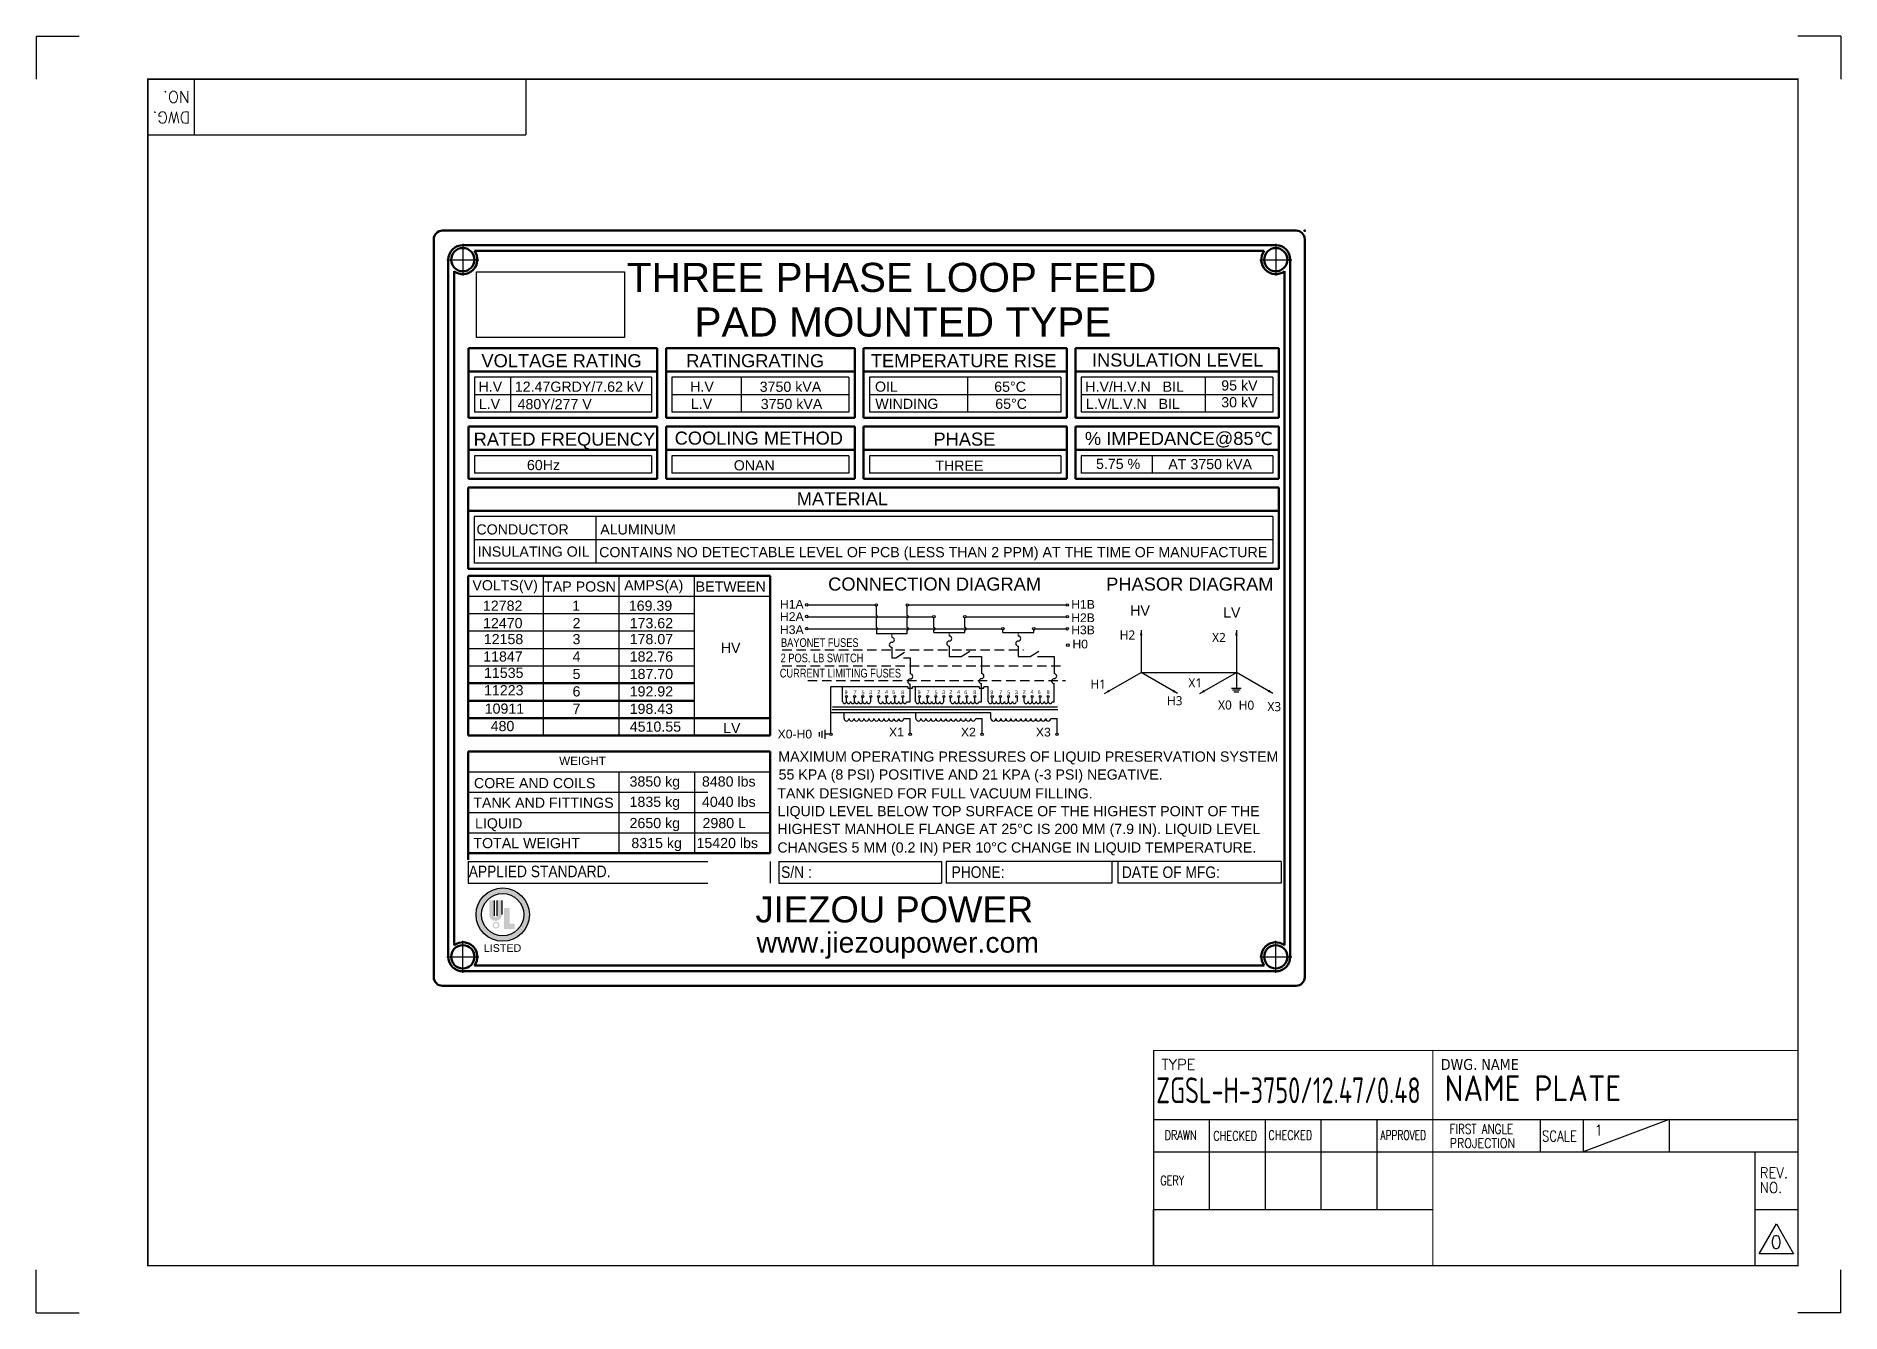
# Model space of a CAD drawing. Header units: millimetres. Extents: x 51831 to 122350, y -311274 to -161296.
# Drawn here: x 66175 to 66796, y -166691 to -166251 of the extents above; entities that cross this region are included whole.
import ezdxf
from ezdxf.enums import TextEntityAlignment as Align

# ---------------------------------------------------------------- set-up
doc = ezdxf.new("R2010")
doc.units = ezdxf.units.MM
doc.header["$LTSCALE"] = 13
for name, pattern in [('CENTER', [50.8, 31.75, -6.35, 6.35, -6.35]), ('DASHED', [0.75, 0.5, -0.25]), ('HIDDEN', [9.525, 6.35, -3.175])]:
    doc.linetypes.add(name, pattern=pattern)
doc.layers.get('0').update_dxf_attribs({"color": 1, "linetype": 'CENTER'})
for name, color, linetype in [('1', 4, 'Continuous'), ('2', 3, 'Continuous'), ('4', 2, 'HIDDEN'), ('4虚线层', 6, 'DASHED'), ('PDF_几何图形', 7, 'Continuous'), ('粗实线', 4, 'Continuous')]:
    doc.layers.add(name, color=color, linetype=linetype)
doc.layers.add('paper', color=254, linetype='Continuous', plot=False)
doc.layers.add('标注、文本', color=3, linetype='Continuous', lineweight=25)
doc.layers.add('铁心', color=3, linetype='Continuous', lineweight=0)
doc.styles.add('Arial_txtstyle_2.50_0_0', font='arial.ttf')
doc.styles.add('Note Text (ANSI)', font='arial.ttf')
doc.styles.add('ROMANS', font='romans.shx', dxfattribs={"bigfont": 'whgtxt.shx'})
doc.styles.get("Standard").update_dxf_attribs({"font": 'gbenor.shx', "bigfont": 'gbcbig.shx'})
doc.styles.add('Tahoma_txtstyle_30.40_0_0', font='tahoma.ttf')
doc.styles.add('宋体', font='', dxfattribs={"width": 0.6})
doc.styles.get('宋体').set_extended_font_data('Microsoft YaHei')
picture_1 = doc.add_image_def('image1.png', size_in_pixel=(551, 245))

msp = doc.modelspace()

# ---------------------------------------------------------------- texts
at = {"layer": '1', "color": 4, "width": 0.8}
msp.add_text('ZGSL-H-3750/12.47/0.48', height=8.8803, dxfattribs=at).set_placement((66560.509, -166618.509))
at = {"layer": '1', "color": 4}
msp.add_text('NAME PLATE', height=8.8803, dxfattribs=at).set_placement((66659.829, -166617.81))
at = {"layer": '2', "style": 'ROMANS'}
for s, p in [('NO.', (66227.669, -166270.071)), ('DWG.', (66227.812, -166277.16))]:
    msp.add_text(s, height=3.9961, rotation=180, dxfattribs=at).set_placement(p)
at = {"layer": '2', "color": 0, "linetype": 'Continuous', "style": 'Arial_txtstyle_2.50_0_0'}
for s, height, p in [('THREE PHASE LOOP FEED ', 10, (66471.308, -166334.192)), (' PAD MOUNTED TYPE', 10, (66471.308, -166349.563)), ('5.75 %%%', 3.5, (66547.38, -166398.425)), ('AT 3750 kVA', 3.5, (66579.092, -166398.425)), ('MATERIAL', 4.5, (66452.431, -166410.408)), ('INSULATING OIL', 3.5, (66346.059, -166428.597)), ('CONTAINS NO DETECTABLE LEVEL OF PCB (LESS THAN 2 PPM) AT THE TIME OF MANUFACTURE ', 3.5, (66484.381, -166429.22)), ('VOLTS(V)', 3.5, (66336.261, -166440.632)), ('TAP POSN', 3.5, (66362.058, -166440.632)), ('AMPS(A)', 3.5, (66387.442, -166440.632)), ('BETWEEN', 3.5, (66413.965, -166440.632)), ('JIEZOU POWER', 9, (66470.299, -166551.78)), ('www.jiezoupower.com ', 7, (66472.87, -166564.049))]:
    msp.add_text(s, height=height, dxfattribs=at).set_placement(p, align=Align.MIDDLE)
for s, height, p in [('VOLTAGE RATING', 4.5, (66328.093, -166365.133)), (' RATINGRATING', 4.5, (66396.903, -166365.133)), ('TEMPERATURE RISE ', 4.5, (66462.218, -166365.133)), ('INSULATION LEVEL', 4.5, (66538.373, -166364.892)), ('H.V    ', 3.5, (66327.098, -166373.548)), ('12.47GRDY/7.62 kV', 3.5, (66339.603, -166373.577)), ('H.V    ', 3.5, (66400.002, -166373.563)), ('3750 kVA', 3.5, (66423.943, -166373.593)), ('OIL', 3.5, (66463.655, -166373.563)), ('65%%DC', 3.5, (66504.714, -166373.593)), ('H.V/H.V.N   BIL', 3.5, (66536.095, -166373.563)), ('95 kV', 3.5, (66582.909, -166373.15)), ('L.V', 3.5, (66327.195, -166379.534)), ('480Y/277 V', 3.5, (66340.548, -166379.578)), ('L.V', 3.5, (66400.264, -166379.483)), ('3750 kVA', 3.5, (66424.307, -166379.527)), ('WINDING', 3.5, (66463.753, -166379.483)), ('65%%DC', 3.5, (66505.078, -166379.467)), ('L.V/L.V.N   BIL ', 3.5, (66536.324, -166379.483)), ('30 kV', 3.5, (66582.909, -166378.937)), ('RATED FREQUENCY', 4.5, (66325.421, -166392.133)), ('COOLING METHOD', 4.5, (66394.655, -166391.782)), ('PHASE', 4.5, (66483.788, -166392.133)), ('%%% IMPEDANCE@85℃', 4.5, (66535.957, -166391.892)), ('60Hz', 3.5, (66343.777, -166400.563)), ('ONAN', 3.5, (66415.012, -166400.646)), ('THREE', 3.5, (66484.44, -166400.79)), ('CONDUCTOR        ALUMINUM', 3.5, (66326.38, -166422.717)), (' MAXIMUM OPERATING PRESSURES OF LIQUID PRESERVATION SYSTEM ', 3.5, (66428.989, -166500.925)), (' 55 KPA (8 PSI) POSITIVE AND 21 KPA (-3 PSI) NEGATIVE.', 3.5, (66429.085, -166507.093)), ('TANK DESIGNED FOR FULL VACUUM FILLING.', 3.5, (66430.009, -166513.593)), ('LIQUID LEVEL BELOW TOP SURFACE OF THE HIGHEST POINT OF THE ', 3.5, (66430.13, -166519.715)), (' HIGHEST MANHOLE FLANGE AT 25°C IS 200 MM (7.9 IN). LIQUID LEVEL ', 3.5, (66428.666, -166525.823)), ('CHANGES 5 MM (0.2 IN) PER 10°C CHANGE IN LIQUID TEMPERATURE.', 3.5, (66430.04, -166532.223)), ('LISTED', 2.64, (66328.908, -166566.414))]:
    msp.add_text(s, height=height, dxfattribs=at).set_placement(p)
for s, height, p in [('CONNECTION DIAGRAM', 4.5, (66520.851, -166439.776)), ('PHASOR DIAGRAM', 4.5, (66600.913, -166439.789)), ('12782', 3.5, (66342.206, -166447.225)), ('12470', 3.5, (66342.245, -166453.225)), ('1', 3.5, (66362.082, -166447.225)), ('2', 3.5, (66362.212, -166453.225)), ('169.39', 3.5, (66393.811, -166447.225)), ('173.62', 3.5, (66394.114, -166453.225)), ('HV', 3.5, (66558.338, -166448.911)), ('LV', 3.5, (66589.52, -166449.553)), ('12158', 3.5, (66342.499, -166458.725)), ('3', 3.5, (66362.212, -166458.725)), ('178.07', 3.5, (66394.114, -166458.725)), ('11847', 3.5, (66342.307, -166464.725)), ('4', 3.5, (66362.212, -166464.725)), ('182.76', 3.5, (66394.114, -166464.725)), ('HV', 3.5, (66417.324, -166461.725)), ('11535', 3.5, (66342.586, -166470.337)), ('5', 3.5, (66362.212, -166470.725)), ('187.70', 3.5, (66394.114, -166470.725)), ('11223', 3.5, (66342.586, -166476.337)), ('6', 3.5, (66362.212, -166476.725)), ('192.92', 3.5, (66394.114, -166476.725)), ('10911', 3.5, (66342.815, -166482.664)), ('7', 3.5, (66362.212, -166482.725)), ('198.43', 3.5, (66394.114, -166482.725)), ('480', 3.5, (66339.438, -166488.664)), ('4510.55', 3.5, (66396.865, -166488.863)), ('LV', 3.5, (66417.324, -166489.312)), ('CORE AND COILS', 3.5, (66367.358, -166508.302)), ('3850 kg', 3.5, (66396.521, -166507.748)), ('8480 lbs', 3.5, (66422.529, -166507.748)), ('TANK AND FITTINGS', 3.5, (66373.638, -166515.063)), ('1835 kg', 3.5, (66396.521, -166514.748)), ('4040 lbs', 3.5, (66422.544, -166514.748)), ('LIQUID', 3.5, (66342.187, -166522.175)), (' 2650 kg', 3.5, (66396.513, -166522.063)), ('2980 L', 3.5, (66419.204, -166522.063)), ('TOTAL WEIGHT', 3.5, (66362.004, -166528.964)), ('8315 kg', 3.5, (66397.139, -166528.93)), ('15420 lbs', 3.5, (66423.369, -166528.93))]:
    msp.add_text(s, height=height, dxfattribs=at).set_placement(p, align=Align.MIDDLE_RIGHT)
at = {"layer": '2', "color": 0, "style": 'Note Text (ANSI)'}
for s, p in [('H1A', (66439.071, -166448.218)), ('H2A', (66439.071, -166452.483)), ('H3A', (66439.071, -166457.002)), ('H0', (66537.001, -166461.94)), ('X0-H0', (66441.987, -166492.931)), ('X1', (66473.608, -166492.232)), ('X2', (66498.376, -166492.231)), ('X3', (66524.199, -166492.26))]:
    msp.add_text(s, height=3, dxfattribs=at).set_placement(p, align=Align.RIGHT)
at = {"layer": '2', "color": 0, "linetype": 'Continuous', "style": 'Note Text (ANSI)'}
for s, p in [('H1B', (66539.376, -166448.279)), ('H2B', (66539.376, -166452.892)), ('H3B', (66539.376, -166457.064))]:
    msp.add_text(s, height=3, dxfattribs=at).set_placement(p, align=Align.RIGHT)
at = {"layer": '2', "color": 0, "style": '宋体'}
for s, p in [('H2', (66547.92, -166458.89)), ('X2', (66579.761, -166459.74)), ('H1', (66537.853, -166475.796)), ('X1', (66571.602, -166475.382)), ('H3', (66564.208, -166481.516)), ('X0', (66581.825, -166482.987)), ('H0', (66588.912, -166483.046)), ('X3', (66598.816, -166483.536))]:
    msp.add_text(s, height=3.1339, dxfattribs=at).set_placement(p)
at = {"layer": '2', "color": 0, "style": 'Note Text (ANSI)', "width": 0.76}
msp.add_text('2 POS. LB SWITCH', height=3, dxfattribs=at).set_placement((66431.149, -166466.724))
for s, p in [('BAYONET FUSES', (66458, -166461.435)), ('CURRENT LIMITING FUSES', (66472.614, -166471.952))]:
    msp.add_text(s, height=3, dxfattribs=at).set_placement(p, align=Align.RIGHT)
at = {"layer": '2', "color": 0, "style": 'Note Text (ANSI)'}
for s, p in [('2', (66464.967, -166476.902)), ('4', (66467.605, -166476.925)), ('2', (66489.785, -166476.902)), ('4', (66492.423, -166476.925)), ('2', (66515.054, -166476.902)), ('4', (66517.692, -166476.925)), ('9', (66453.686, -166477.044)), ('7', (66456.772, -166477.044)), ('5', (66459.519, -166477.156)), ('3', (66462.146, -166477.024)), ('6', (66470.095, -166477.012)), ('8', (66473.181, -166477.012)), ('9', (66478.841, -166477.044)), ('7', (66481.926, -166477.044)), ('5', (66484.673, -166477.156)), ('3', (66487.301, -166477.024)), ('6', (66494.913, -166477.012)), ('8', (66497.998, -166477.012)), ('9', (66503.886, -166477.044)), ('7', (66506.972, -166477.044)), ('5', (66509.719, -166477.156)), ('3', (66512.346, -166477.024)), ('6', (66520.182, -166477.012)), ('8', (66523.268, -166477.012))]:
    msp.add_text(s, height=1.296, dxfattribs=at).set_placement(p, align=Align.MIDDLE)
at = {"layer": '2', "color": 0, "linetype": 'Continuous', "style": 'Arial_txtstyle_2.50_0_0', "width": 0.85}
for s, p in [('APPLIED STANDARD.', (66323.712, -166538.715)), ('S/N : ', (66431.32, -166538.951)), ('PHONE: ', (66490.039, -166538.945)), ('DATE OF MFG: ', (66548.682, -166538.982))]:
    msp.add_text(s, height=4, dxfattribs=at).set_placement(p, align=Align.MIDDLE_LEFT)
at = {"layer": '2', "style": 'ROMANS'}
for s, height, p in [('TYPE', 3.7001, (66562.297, -166607.041)), ('1', 3.7, (66711.377, -166629.673))]:
    msp.add_text(s, height=height, dxfattribs=at).set_placement(p)
for s, height, width, p in [('DRAWN', 3.2561, 0.75, (66563.384, -166631.138)), ('CHECKED', 3.2561, 0.75, (66580.183, -166631.344)), ('CHECKED', 3.2561, 0.75, (66599.161, -166631.138)), ('APPROVED', 3.2561, 0.7, (66637.739, -166631.138)), ('FIRST ANGLE', 3.25611, 0.8, (66661.572, -166629.017)), ('PROJECTION', 3.2561, 0.86, (66661.572, -166633.897)), ('SCALE', 3.7001, 0.8, (66693.386, -166631.7)), ('GERY', 3.2561, 0.75, (66561.907, -166646.747)), ('REV.', 3.7001, 0.9, (66768.417, -166644.363)), ('NO.', 3.7001, 0.9, (66768.417, -166649.409))]:
    msp.add_text(s, height=height, dxfattribs=dict(at, width=width)).set_placement(p)
at = {"layer": '2', "color": 4, "style": 'ROMANS'}
msp.add_text('0', height=4.44, dxfattribs=at).set_placement((66772.146, -166668.578))
at = {"layer": '4', "color": 0, "lineweight": -3, "style": 'Arial_txtstyle_2.50_0_0'}
msp.add_text('WEIGHT', height=2.88, dxfattribs=at).set_placement((66354.872, -166502.059))
at = {"layer": '铁心', "style": 'Tahoma_txtstyle_30.40_0_0'}
msp.add_text('DWG. NAME', height=3.7384, dxfattribs=at).set_placement((66658.5, -166607.041))

# ---------------------------------------------------------------- hatches: boundary and pattern name
at = {"layer": '标注、文本'}
h = msp.add_hatch(color=0, dxfattribs=at)
h.paths.add_polyline_path([(66326.211, -166553.57, 1), (66344.579, -166553.57, 1)])
h.paths.add_polyline_path([(66342.669, -166553.57, -1), (66328.082, -166553.57, -1)], flags=16)
h.paths.add_polyline_path([(66332.526, -166548.726), (66332.526, -166554.039, 1), (66333.408, -166554.039), (66333.408, -166548.717), (66335.129, -166548.718), (66335.129, -166553.57, -1.0130167), (66330.805, -166553.57), (66330.805, -166548.726)], flags=0)
h.paths.add_polyline_path([(66335.834, -166551.324), (66337.816, -166551.324), (66337.816, -166556.754), (66339.53, -166556.754), (66339.53, -166558.516), (66335.834, -166558.516)], flags=0)
h.paths.add_polyline_path([(66334.331, -166557.211, -1), (66331.913, -166557.211, -1)], flags=0)
h.paths.add_polyline_path([(66333.898, -166557.211, -1), (66332.346, -166557.211, -1)], flags=0)

# ---------------------------------------------------------------- linework, layer by layer
at = {"color": 0}
for p, q in [((66321.69, -166322.607), (66321.69, -166333.607)), ((66601.69, -166322.607), (66601.69, -166333.607)), ((66316.19, -166328.107), (66327.19, -166328.107)), ((66596.19, -166328.107), (66607.19, -166328.107)), ((66321.69, -166573.607), (66321.69, -166562.607)), ((66601.69, -166573.607), (66601.69, -166562.607)), ((66316.19, -166568.107), (66327.19, -166568.107)), ((66596.19, -166568.107), (66607.19, -166568.107))]:
    msp.add_line(p, q, dxfattribs=at)
at = {"layer": '1', "const_width": 0.518}
msp.add_lwpolyline([(66213.195, -166674.427), (66781.535, -166674.427), (66781.535, -166265.933), (66213.195, -166265.933), (66213.195, -166674.427)], dxfattribs=at)
at = {"layer": '2'}
for p, q in [((66229.18, -166265.933), (66229.18, -166285.173)), ((66343.44, -166265.933), (66343.44, -166285.173)), ((66213.195, -166285.173), (66343.44, -166285.173)), ((66559.527, -166600.424), (66559.527, -166674.427)), ((66559.527, -166624.105), (66781.535, -166624.105)), ((66578.768, -166624.105), (66578.768, -166655.138)), ((66598.008, -166624.105), (66598.008, -166655.138)), ((66617.249, -166624.105), (66617.249, -166655.138)), ((66636.49, -166624.105), (66636.49, -166655.138)), ((66692.732, -166624.105), (66692.732, -166635.205)), ((66737.133, -166624.105), (66707.532, -166635.205)), ((66707.532, -166624.105), (66707.532, -166635.205)), ((66737.133, -166624.105), (66737.133, -166635.205)), ((66559.527, -166635.205), (66655.73, -166635.205)), ((66655.73, -166635.205), (66781.535, -166635.205)), ((66766.734, -166635.205), (66766.734, -166674.427)), ((66559.527, -166655.138), (66655.73, -166655.138)), ((66559.527, -166674.379), (66559.527, -166655.138)), ((66766.734, -166655.138), (66781.535, -166655.138)), ((66768.214, -166670.354), (66774.134, -166660.1)), ((66774.134, -166660.1), (66780.055, -166670.354)), ((66780.055, -166670.354), (66768.214, -166670.354))]:
    msp.add_line(p, q, dxfattribs=at)
at = {"layer": '2', "color": 0, "linetype": 'Continuous'}
for p, q in [((66440.55, -166446.987), (66463.688, -166446.987)), ((66440.55, -166451.009), (66461.75, -166451.009)), ((66461.75, -166451.009), (66483.479, -166451.009)), ((66475.218, -166446.987), (66529.447, -166446.987)), ((66495.009, -166451.009), (66529.447, -166451.009)), ((66323.49, -166455.933), (66401.49, -166455.933)), ((66440.55, -166455.174), (66461.75, -166455.174)), ((66461.75, -166455.174), (66507.239, -166455.174)), ((66474.783, -166456.928), (66464.122, -166456.928)), ((66483.913, -166456.493), (66494.575, -166456.493)), ((66507.673, -166456.493), (66518.335, -166456.493)), ((66518.769, -166455.174), (66529.447, -166455.174)), ((66323.49, -166461.933), (66401.49, -166461.933)), ((66469.453, -166461.561), (66469.453, -166465.141)), ((66470.845, -166465.141), (66473.798, -166463.275)), ((66489.244, -166461.126), (66489.244, -166464.707)), ((66493.334, -166464.758), (66496.287, -166462.891)), ((66513.004, -166461.126), (66513.004, -166464.707)), ((66517.094, -166464.758), (66520.047, -166462.891)), ((66323.49, -166467.933), (66401.49, -166467.933)), ((66469.453, -166465.141), (66470.845, -166465.141)), ((66473.421, -166465.141), (66475.811, -166465.141)), ((66475.811, -166465.141), (66475.811, -166470.711)), ((66489.244, -166464.707), (66493.334, -166464.758)), ((66495.91, -166464.758), (66500.317, -166464.758)), ((66500.317, -166464.758), (66500.317, -166470.606)), ((66513.004, -166464.707), (66517.094, -166464.758)), ((66519.67, -166464.758), (66525.362, -166464.758)), ((66525.362, -166464.758), (66525.362, -166470.619)), ((66475.001, -166475.128), (66475.001, -166475.668)), ((66475.001, -166475.668), (66476.621, -166475.668)), ((66476.621, -166475.668), (66476.621, -166475.128)), ((66499.507, -166475.128), (66499.507, -166475.668)), ((66499.507, -166475.668), (66501.127, -166475.668)), ((66501.127, -166475.668), (66501.127, -166475.128)), ((66323.564, -166518.384), (66427.564, -166518.384)), ((66323.564, -166525.384), (66427.564, -166525.384)), ((66323.564, -166532.384), (66427.564, -166532.384)), ((66545.281, -166535.34), (66488.203, -166535.34))]:
    msp.add_line(p, q, dxfattribs=at)
at = {"layer": '2', "color": 0}
for p, q in [((66475.001, -166475.128), (66448.487, -166475.148)), ((66448.487, -166484.19), (66448.487, -166475.148)), ((66452.462, -166480.219), (66452.462, -166475.128)), ((66499.507, -166475.128), (66476.621, -166475.128)), ((66502.663, -166475.128), (66501.127, -166475.128)), ((66555.307, -166470.174), (66588.118, -166470.174)), ((66586.418, -166475.596), (66589.819, -166475.596)), ((66586.784, -166476.21), (66589.453, -166476.21)), ((66588.118, -166470.174), (66588.118, -166475.596)), ((66587.268, -166476.883), (66588.969, -166476.883))]:
    msp.add_line(p, q, dxfattribs=at)
at = {"layer": '2', "color": 0, "linetype": 'Continuous'}
for points in [[(66464.122, -166450.574), (66464.122, -166447.422)], [(66464.122, -166454.74), (66464.122, -166451.443)], [(66483.913, -166454.74), (66483.913, -166451.443)], [(66483.913, -166456.493), (66483.913, -166455.609)], [(66507.673, -166456.493), (66507.673, -166455.609)], [(66475.783, -166480.298), (66475.811, -166474.167)], [(66500.288, -166480.298), (66500.317, -166474.049)], [(66525.334, -166480.298), (66525.362, -166474.075)]]:
    msp.add_lwpolyline(points, dxfattribs=at)
at = {"layer": '2', "color": 0}
for points in [[(66555.307, -166455.666, 0, 0.871, 0), (66555.307, -166457.407, 0.871, 0.871, 0)], [(66588.118, -166455.666, 0, 0.871, 0), (66588.118, -166457.407, 0.871, 0.871, 0)], [(66542.743, -166477.429, 0, 0.871, 0), (66544.25, -166476.558, 0.871, 0.871, 0)], [(66567.872, -166477.429, 0, 0.871, 0), (66566.364, -166476.558, 0.871, 0.871, 0)], [(66575.554, -166477.429, 0, 0.871, 0), (66577.061, -166476.558, 0.871, 0.871, 0)], [(66600.683, -166477.429, 0, 0.871, 0), (66599.176, -166476.558, 0.871, 0.871, 0)]]:
    msp.add_lwpolyline(points, format="xyseb", dxfattribs=at)
for points in [[(66555.307, -166455.666), (66555.307, -166470.174)], [(66588.118, -166455.666), (66588.118, -166470.174)], [(66542.743, -166477.429), (66555.307, -166470.174)], [(66567.872, -166477.429), (66555.307, -166470.174)], [(66575.554, -166477.429), (66588.118, -166470.174)], [(66600.683, -166477.429), (66588.118, -166470.174)]]:
    msp.add_lwpolyline(points, dxfattribs=at)
for centre, start, end in [((66489.244, -166458.534), 270, 90), ((66513.004, -166458.534), 270, 90), ((66469.453, -166460.697), 90, 270), ((66469.453, -166458.969), 270, 90), ((66489.244, -166460.262), 90, 270), ((66513.004, -166460.262), 90, 270), ((66475.811, -166473.303), 90, 270), ((66475.811, -166471.575), 270, 90), ((66500.317, -166473.198), 90, 270), ((66500.317, -166471.47), 270, 90), ((66525.362, -166473.211), 90, 270), ((66525.362, -166471.483), 270, 90)]:
    msp.add_arc(centre, 0.864, start, end, dxfattribs=at)
at = {"layer": '4', "color": 0, "linetype": 'ByBlock', "lineweight": -3}
for p, q in [((66325.705, -166368.581), (66325.705, -166380.581)), ((66386.672, -166368.581), (66325.705, -166368.581)), ((66338.122, -166368.581), (66338.122, -166380.581)), ((66386.672, -166368.581), (66386.672, -166380.581)), ((66393.705, -166368.581), (66393.705, -166380.581)), ((66454.672, -166368.581), (66393.705, -166368.581)), ((66417.55, -166368.581), (66417.55, -166380.581)), ((66454.672, -166368.581), (66454.672, -166380.581)), ((66461.724, -166368.581), (66461.724, -166380.581)), ((66527.69, -166368.581), (66461.724, -166368.581)), ((66495.568, -166368.581), (66495.568, -166380.581)), ((66527.69, -166368.581), (66527.69, -166380.581)), ((66534.702, -166368.581), (66534.702, -166380.581)), ((66600.69, -166368.581), (66534.702, -166368.581)), ((66577.357, -166368.581), (66577.357, -166380.581)), ((66600.69, -166368.581), (66600.69, -166380.581)), ((66386.672, -166374.581), (66325.705, -166374.581)), ((66454.672, -166374.581), (66393.705, -166374.581)), ((66527.69, -166374.581), (66461.724, -166374.581)), ((66600.69, -166374.581), (66534.702, -166374.581)), ((66386.672, -166380.581), (66325.705, -166380.581)), ((66454.672, -166380.581), (66393.705, -166380.581)), ((66527.69, -166380.581), (66461.724, -166380.581)), ((66600.69, -166380.581), (66534.702, -166380.581)), ((66325.705, -166395.581), (66325.705, -166401.581)), ((66386.672, -166395.581), (66325.705, -166395.581)), ((66386.672, -166401.581), (66325.705, -166401.581)), ((66386.672, -166395.581), (66386.672, -166401.581)), ((66393.705, -166395.581), (66393.705, -166401.581)), ((66454.672, -166395.581), (66393.705, -166395.581)), ((66454.672, -166401.581), (66393.705, -166401.581)), ((66454.672, -166395.581), (66454.672, -166401.581)), ((66461.724, -166395.581), (66461.724, -166401.581)), ((66527.69, -166395.581), (66461.724, -166395.581)), ((66527.69, -166401.581), (66461.724, -166401.581)), ((66527.69, -166395.581), (66527.69, -166401.581)), ((66534.702, -166395.581), (66534.702, -166401.581)), ((66600.69, -166395.581), (66534.702, -166395.581)), ((66600.69, -166401.581), (66534.702, -166401.581)), ((66559.089, -166395.581), (66559.089, -166401.581)), ((66600.69, -166395.581), (66600.69, -166401.581)), ((66325.597, -166416.536), (66325.597, -166432.536)), ((66600.69, -166416.536), (66325.597, -166416.536)), ((66367.45, -166416.536), (66367.45, -166432.536)), ((66600.69, -166416.536), (66600.69, -166432.536)), ((66600.69, -166424.536), (66325.597, -166424.536)), ((66600.69, -166432.536), (66325.597, -166432.536)), ((66323.49, -166443.933), (66427.49, -166443.933)), ((66323.564, -166504.384), (66427.564, -166504.384))]:
    msp.add_line(p, q, dxfattribs=at)
at = {"layer": '4', "color": 0, "lineweight": -3}
for p, q in [((66349.49, -166491.933), (66349.49, -166436.933)), ((66375.49, -166491.933), (66375.49, -166436.933)), ((66401.49, -166491.933), (66401.49, -166436.933)), ((66323.49, -166449.933), (66401.49, -166449.933)), ((66375.564, -166532.384), (66375.564, -166504.384)), ((66401.564, -166532.384), (66401.564, -166504.384)), ((66323.564, -166511.384), (66427.564, -166511.384)), ((66323.556, -166535.34), (66427.538, -166535.34)), ((66323.556, -166535.34), (66323.556, -166542.812)), ((66427.538, -166535.34), (66427.538, -166542.812)), ((66430.515, -166535.34), (66486.552, -166535.34)), ((66430.515, -166535.34), (66430.515, -166542.812)), ((66486.552, -166535.34), (66486.552, -166542.812)), ((66488.203, -166535.34), (66488.203, -166542.812)), ((66603.527, -166535.34), (66531.91, -166535.34)), ((66545.281, -166535.34), (66545.281, -166542.812)), ((66547.315, -166535.34), (66547.315, -166542.812)), ((66603.527, -166535.34), (66603.527, -166542.812)), ((66323.556, -166542.812), (66427.538, -166542.812)), ((66430.515, -166542.812), (66486.552, -166542.812)), ((66545.281, -166542.812), (66488.203, -166542.812)), ((66603.527, -166542.812), (66547.315, -166542.812))]:
    msp.add_line(p, q, dxfattribs=at)
at = {"layer": '4虚线层', "color": 0, "ltscale": 0.5}
for p, q in [((66431.723, -166462.46), (66514.798, -166462.46)), ((66431.712, -166467.924), (66527.991, -166467.924)), ((66440.535, -166472.938), (66529.239, -166472.938))]:
    msp.add_line(p, q, dxfattribs=at)
at = {"layer": 'paper'}
for p, q in [((66174.714, -166251.132), (66174.714, -166265.933)), ((66174.714, -166251.132), (66189.515, -166251.132)), ((66796.335, -166251.132), (66781.535, -166251.132)), ((66796.335, -166251.132), (66796.335, -166265.933)), ((66174.714, -166690.707), (66174.714, -166675.907)), ((66796.335, -166690.707), (66796.335, -166675.907)), ((66174.714, -166690.707), (66189.515, -166690.707)), ((66796.335, -166690.707), (66781.535, -166690.707))]:
    msp.add_line(p, q, dxfattribs=at)
at = {"layer": 'PDF_几何图形', "color": 0, "lineweight": 15}
for points in [[(66469.453, -166458.105), (66469.453, -166456.928)], [(66489.244, -166457.67), (66489.244, -166456.493)], [(66513.004, -166457.67), (66513.004, -166456.493)]]:
    msp.add_lwpolyline(points, dxfattribs=at)
at = {"layer": '标注、文本', "color": 0}
for p, q in [((66474.783, -166450.574), (66474.783, -166447.422)), ((66474.783, -166454.74), (66474.783, -166451.443)), ((66494.575, -166454.74), (66494.575, -166451.443)), ((66464.122, -166455.609), (66464.122, -166456.928)), ((66474.783, -166456.928), (66474.783, -166455.609)), ((66494.575, -166456.493), (66494.575, -166455.609)), ((66518.335, -166456.493), (66518.335, -166455.609)), ((66477.617, -166480.288), (66477.617, -166475.128)), ((66502.663, -166480.288), (66502.663, -166475.128)), ((66526.53, -166482.125), (66449.043, -166482.125)), ((66453.851, -166480.219), (66453.851, -166478.827)), ((66456.628, -166480.219), (66456.628, -166478.827)), ((66459.405, -166480.219), (66459.405, -166478.827)), ((66462.182, -166480.219), (66462.182, -166478.827)), ((66464.894, -166480.219), (66464.894, -166478.827)), ((66467.671, -166480.219), (66467.671, -166478.827)), ((66470.448, -166480.219), (66470.448, -166478.827)), ((66473.225, -166480.219), (66473.225, -166478.827)), ((66474.61, -166480.288), (66475.77, -166480.298)), ((66479.006, -166480.219), (66479.006, -166478.827)), ((66481.783, -166480.219), (66481.783, -166478.827)), ((66484.56, -166480.219), (66484.56, -166478.827)), ((66487.337, -166480.219), (66487.337, -166478.827)), ((66489.711, -166480.219), (66489.711, -166478.827)), ((66492.488, -166480.219), (66492.488, -166478.827)), ((66495.265, -166480.219), (66495.265, -166478.827)), ((66498.042, -166480.219), (66498.042, -166478.827)), ((66499.427, -166480.294), (66500.288, -166480.298)), ((66504.052, -166480.219), (66504.052, -166478.827)), ((66506.829, -166480.219), (66506.829, -166478.827)), ((66509.606, -166480.219), (66509.606, -166478.827)), ((66512.723, -166480.219), (66512.723, -166478.827)), ((66514.98, -166480.219), (66514.98, -166478.827)), ((66517.757, -166480.219), (66517.757, -166478.827)), ((66520.534, -166480.219), (66520.534, -166478.827)), ((66523.312, -166480.219), (66523.312, -166478.827)), ((66524.696, -166480.295), (66525.349, -166480.298)), ((66503.593, -166484.171), (66448.487, -166484.171)), ((66448.487, -166491.082), (66448.487, -166484.19)), ((66526.589, -166483.078), (66448.904, -166483.078)), ((66453.002, -166486.085), (66453.002, -166484.171)), ((66473.573, -166486.085), (66475.77, -166486.095)), ((66475.77, -166491.073), (66475.77, -166486.095)), ((66477.77, -166486.085), (66477.77, -166484.171)), ((66498.342, -166486.085), (66500.538, -166486.095)), ((66500.538, -166491.072), (66500.538, -166486.094)), ((66503.593, -166486.113), (66503.593, -166484.171)), ((66524.164, -166486.113), (66526.361, -166486.123)), ((66526.361, -166491.102), (66526.361, -166486.123)), ((66444.492, -166492.301), (66444.492, -166490.733)), ((66445.466, -166492.729), (66445.466, -166490.305)), ((66446.463, -166493.086), (66446.463, -166489.948)), ((66448.053, -166491.517), (66446.463, -166491.517)), ((66332.526, -166548.726), (66332.526, -166554.039)), ((66333.408, -166548.717), (66333.408, -166554.039)), ((66335.129, -166548.718), (66335.129, -166553.57))]:
    msp.add_line(p, q, dxfattribs=at)
for centre, radius in [((66440.12, -166446.926), 0.434), ((66440.12, -166450.947), 0.434), ((66464.122, -166446.987), 0.434), ((66474.783, -166446.987), 0.434), ((66483.913, -166451.009), 0.434), ((66494.575, -166451.009), 0.434), ((66529.881, -166446.987), 0.434), ((66529.881, -166451.009), 0.434), ((66440.12, -166455.113), 0.434), ((66507.673, -166455.174), 0.434), ((66518.335, -166455.174), 0.434), ((66529.881, -166455.174), 0.434), ((66530.076, -166460.831), 0.434), ((66453.86, -166478.475), 0.352), ((66456.637, -166478.475), 0.352), ((66459.414, -166478.475), 0.352), ((66462.191, -166478.475), 0.352), ((66464.902, -166478.475), 0.352), ((66467.679, -166478.475), 0.352), ((66470.456, -166478.475), 0.352), ((66473.233, -166478.475), 0.352), ((66479.014, -166478.475), 0.352), ((66481.792, -166478.475), 0.352), ((66484.569, -166478.475), 0.352), ((66487.346, -166478.475), 0.352), ((66489.719, -166478.475), 0.352), ((66492.496, -166478.475), 0.352), ((66495.274, -166478.475), 0.352), ((66498.051, -166478.475), 0.352), ((66504.06, -166478.475), 0.352), ((66506.837, -166478.475), 0.352), ((66509.614, -166478.475), 0.352), ((66512.392, -166478.475), 0.352), ((66514.989, -166478.475), 0.352), ((66517.766, -166478.475), 0.352), ((66520.543, -166478.475), 0.352), ((66523.32, -166478.475), 0.352), ((66448.487, -166491.517), 0.434), ((66475.77, -166491.507), 0.434), ((66500.538, -166491.507), 0.434), ((66526.361, -166491.536), 0.434), ((66335.437, -166553.601), 9.184), ((66335.418, -166553.601), 7.294)]:
    msp.add_circle(centre, radius, dxfattribs=at)
for centre, radius, start, end in [((66464.122, -166451.009), 0.434, 270, 90), ((66474.783, -166451.009), 0.434, 270, 90), ((66464.122, -166455.174), 0.434, 270, 90), ((66474.783, -166455.174), 0.434, 270, 90), ((66483.913, -166455.174), 0.434, 270, 90), ((66494.575, -166455.174), 0.434, 270, 90), ((66453.157, -166480.219), 0.694, 180, 0), ((66454.545, -166480.219), 0.694, 180, 0), ((66455.934, -166480.219), 0.694, 180, 0), ((66457.322, -166480.219), 0.694, 180, 0), ((66458.711, -166480.219), 0.694, 180, 0), ((66460.1, -166480.219), 0.694, 180, 0), ((66461.488, -166480.219), 0.694, 180, 0), ((66465.588, -166480.219), 0.694, 180, 0), ((66466.976, -166480.219), 0.694, 180, 0), ((66468.365, -166480.219), 0.694, 180, 0), ((66469.754, -166480.219), 0.694, 180, 0), ((66471.142, -166480.219), 0.694, 180, 0), ((66472.531, -166480.219), 0.694, 180, 0), ((66473.919, -166480.219), 0.694, 180, 0), ((66478.312, -166480.219), 0.694, 180, 0), ((66479.7, -166480.219), 0.694, 180, 0), ((66481.089, -166480.219), 0.694, 180, 0), ((66482.477, -166480.219), 0.694, 180, 0), ((66483.866, -166480.219), 0.694, 180, 0), ((66485.254, -166480.219), 0.694, 180, 0), ((66486.643, -166480.219), 0.694, 180, 0), ((66490.405, -166480.219), 0.694, 180, 0), ((66491.794, -166480.219), 0.694, 180, 0), ((66493.182, -166480.219), 0.694, 180, 0), ((66494.571, -166480.219), 0.694, 180, 0), ((66495.959, -166480.219), 0.694, 180, 0), ((66497.348, -166480.219), 0.694, 180, 0), ((66498.737, -166480.219), 0.694, 180, 353.816488), ((66503.357, -166480.219), 0.694, 180, 0), ((66504.746, -166480.219), 0.694, 180, 0), ((66506.134, -166480.219), 0.694, 180, 0), ((66507.523, -166480.219), 0.694, 180, 0), ((66508.912, -166480.219), 0.694, 180, 0), ((66510.3, -166480.219), 0.694, 180, 0), ((66511.689, -166480.219), 0.694, 180, 0), ((66515.674, -166480.219), 0.694, 180, 0), ((66517.063, -166480.219), 0.694, 180, 0), ((66518.452, -166480.219), 0.694, 180, 0), ((66519.84, -166480.219), 0.694, 180, 0), ((66521.229, -166480.219), 0.694, 180, 0), ((66522.617, -166480.219), 0.694, 180, 0), ((66524.006, -166480.219), 0.694, 180, 353.731693), ((66453.859, -166486.085), 0.857, 180, 0), ((66455.573, -166486.085), 0.857, 180, 0), ((66457.288, -166486.085), 0.857, 180, 0), ((66459.002, -166486.085), 0.857, 180, 0), ((66460.716, -166486.085), 0.857, 180, 0), ((66462.431, -166486.085), 0.857, 180, 0), ((66464.145, -166486.085), 0.857, 180, 0), ((66465.859, -166486.085), 0.857, 180, 0), ((66467.573, -166486.085), 0.857, 180, 0), ((66469.288, -166486.085), 0.857, 180, 0), ((66471.002, -166486.085), 0.857, 180, 0), ((66472.716, -166486.085), 0.857, 180, 0), ((66478.628, -166486.085), 0.857, 180, 0), ((66480.342, -166486.085), 0.857, 180, 0), ((66482.056, -166486.085), 0.857, 180, 0), ((66483.77, -166486.085), 0.857, 180, 0), ((66485.485, -166486.085), 0.857, 180, 0), ((66487.199, -166486.085), 0.857, 180, 0), ((66488.913, -166486.085), 0.857, 180, 0), ((66490.628, -166486.085), 0.857, 180, 0), ((66492.342, -166486.085), 0.857, 180, 0), ((66494.056, -166486.085), 0.857, 180, 0), ((66495.77, -166486.085), 0.857, 180, 0), ((66497.485, -166486.085), 0.857, 180, 0), ((66504.45, -166486.113), 0.857, 180, 0), ((66506.164, -166486.113), 0.857, 180, 0), ((66507.879, -166486.113), 0.857, 180, 0), ((66509.593, -166486.113), 0.857, 180, 0), ((66511.307, -166486.113), 0.857, 180, 0), ((66513.022, -166486.113), 0.857, 180, 0), ((66514.736, -166486.113), 0.857, 180, 0), ((66516.45, -166486.113), 0.857, 180, 0), ((66518.164, -166486.113), 0.857, 180, 0), ((66519.879, -166486.113), 0.857, 180, 0), ((66521.593, -166486.113), 0.857, 180, 0), ((66523.307, -166486.113), 0.857, 180, 0)]:
    msp.add_arc(centre, radius, start, end, dxfattribs=at)
at = {"layer": '粗实线', "color": 0, "lineweight": 50}
for p, q in [((66314.69, -166318.107), (66608.69, -166318.107)), ((66311.69, -166321.107), (66311.69, -166575.107)), ((66321.672, -166323.107), (66601.69, -166323.107)), ((66325.69, -166325.107), (66597.69, -166325.107)), ((66357.169, -166325.107), (66382.002, -166325.107)), ((66384.799, -166325.107), (66416.678, -166325.107)), ((66611.69, -166321.107), (66611.69, -166575.107)), ((66316.69, -166328.107), (66316.69, -166568.107)), ((66318.69, -166332.107), (66318.69, -166564.107)), ((66604.69, -166332.107), (66604.69, -166564.107)), ((66606.69, -166328.107), (66606.69, -166568.107)), ((66323.672, -166358.581), (66323.672, -166382.581)), ((66388.672, -166358.581), (66323.672, -166358.581)), ((66388.672, -166358.581), (66388.672, -166382.581)), ((66391.672, -166358.581), (66391.672, -166382.581)), ((66456.672, -166358.581), (66391.672, -166358.581)), ((66456.672, -166358.581), (66456.672, -166382.581)), ((66459.69, -166358.581), (66459.69, -166382.581)), ((66529.69, -166358.581), (66459.69, -166358.581)), ((66529.69, -166358.581), (66529.69, -166382.581)), ((66602.69, -166358.581), (66532.669, -166358.581)), ((66532.669, -166358.581), (66532.669, -166382.581)), ((66602.69, -166358.581), (66602.69, -166382.581)), ((66388.672, -166366.581), (66323.672, -166366.581)), ((66456.672, -166366.581), (66391.672, -166366.581)), ((66529.69, -166366.581), (66459.69, -166366.581)), ((66602.69, -166366.581), (66532.669, -166366.581)), ((66388.672, -166382.581), (66323.672, -166382.581)), ((66456.672, -166382.581), (66391.672, -166382.581)), ((66529.69, -166382.581), (66459.69, -166382.581)), ((66602.69, -166382.581), (66532.669, -166382.581)), ((66323.672, -166385.581), (66323.672, -166403.581)), ((66388.672, -166385.581), (66323.672, -166385.581)), ((66388.672, -166385.581), (66388.672, -166403.581)), ((66391.672, -166385.581), (66391.672, -166403.581)), ((66456.672, -166385.581), (66391.672, -166385.581)), ((66456.672, -166385.581), (66456.672, -166403.581)), ((66459.69, -166385.581), (66459.69, -166403.581)), ((66529.69, -166385.581), (66459.69, -166385.581)), ((66529.69, -166385.581), (66529.69, -166403.581)), ((66532.669, -166385.581), (66532.669, -166403.581)), ((66602.69, -166385.581), (66532.669, -166385.581)), ((66602.69, -166385.581), (66602.69, -166403.581)), ((66388.672, -166393.581), (66323.672, -166393.581)), ((66456.672, -166393.581), (66391.672, -166393.581)), ((66529.69, -166393.581), (66459.69, -166393.581)), ((66602.69, -166393.581), (66532.669, -166393.581)), ((66323.564, -166406.536), (66323.564, -166434.536)), ((66323.564, -166406.536), (66323.564, -166434.536)), ((66602.69, -166406.536), (66323.564, -166406.536)), ((66388.672, -166403.581), (66323.672, -166403.581)), ((66456.672, -166403.581), (66391.672, -166403.581)), ((66529.69, -166403.581), (66459.69, -166403.581)), ((66602.69, -166403.581), (66532.669, -166403.581)), ((66602.69, -166406.536), (66602.69, -166434.536)), ((66602.69, -166414.536), (66323.564, -166414.536)), ((66323.49, -166436.933), (66427.49, -166436.933)), ((66323.49, -166491.933), (66323.49, -166436.933)), ((66602.69, -166434.536), (66323.564, -166434.536)), ((66427.49, -166491.933), (66427.49, -166436.933)), ((66323.49, -166473.933), (66401.49, -166473.933)), ((66323.49, -166479.933), (66401.49, -166479.933)), ((66323.49, -166485.933), (66427.49, -166485.933)), ((66323.49, -166491.933), (66427.49, -166491.933)), ((66323.564, -166497.384), (66427.564, -166497.384)), ((66323.564, -166534.759), (66323.564, -166497.384)), ((66427.564, -166532.384), (66427.564, -166497.384)), ((66323.564, -166532.384), (66427.564, -166532.384)), ((66321.672, -166573.107), (66601.69, -166573.107)), ((66325.69, -166571.107), (66597.69, -166571.107)), ((66314.69, -166578.107), (66608.69, -166578.107))]:
    msp.add_line(p, q, dxfattribs=at)
for centre in [(66321.69, -166328.107), (66601.69, -166328.107), (66321.69, -166568.107), (66601.69, -166568.107)]:
    msp.add_circle(centre, 4, dxfattribs=at)
for centre, radius, start, end in [((66314.69, -166321.107), 3, 90, 180), ((66608.69, -166321.107), 3, 0, 90), ((66321.69, -166328.107), 5, 89.790785, 180), ((66321.69, -166328.107), 5, 233.130771, 36.869707), ((66601.69, -166328.107), 5, 143.130293, 306.869229), ((66601.69, -166328.107), 5, 0, 90), ((66321.69, -166568.107), 5, 323.130293, 126.869229), ((66601.69, -166568.107), 5, 53.130771, 216.869707), ((66321.69, -166568.107), 5, 180, 270.209215), ((66601.69, -166568.107), 5, 270, 0), ((66314.69, -166575.107), 3, 180, 270), ((66608.69, -166575.107), 3, 270, 0)]:
    msp.add_arc(centre, radius, start, end, dxfattribs=at)
msp.add_point((66611.69, -166318.107), dxfattribs=at)
msp.add_point((66611.69, -166318.107), dxfattribs=at)
msp.add_point((66611.69, -166318.107), dxfattribs=at)
msp.add_point((66611.69, -166318.107), dxfattribs=at)
at = {"layer": '铁心'}
for p, q in [((66559.527, -166600.424), (66781.535, -166600.424)), ((66655.73, -166600.424), (66655.73, -166674.427))]:
    msp.add_line(p, q, dxfattribs=at)

msp.set_redraw_order([(e.dxf.handle, doc.entitydb.next_handle()) for e in msp.query("TEXT MTEXT ATTDEF DIMENSION ARC_DIMENSION")])  # texts and dimensions are drawn at this point

# ---------------------------------------------------------------- pictures from other files: only their frames are drawn
at = {"layer": '标注、文本'}
image = msp.add_image(picture_1, insert=(66326.42, -166354.931), size_in_units=(50.983, 22.669), dxfattribs=at)
image.dxf.flags = 7

doc.saveas('drawing.dxf')
